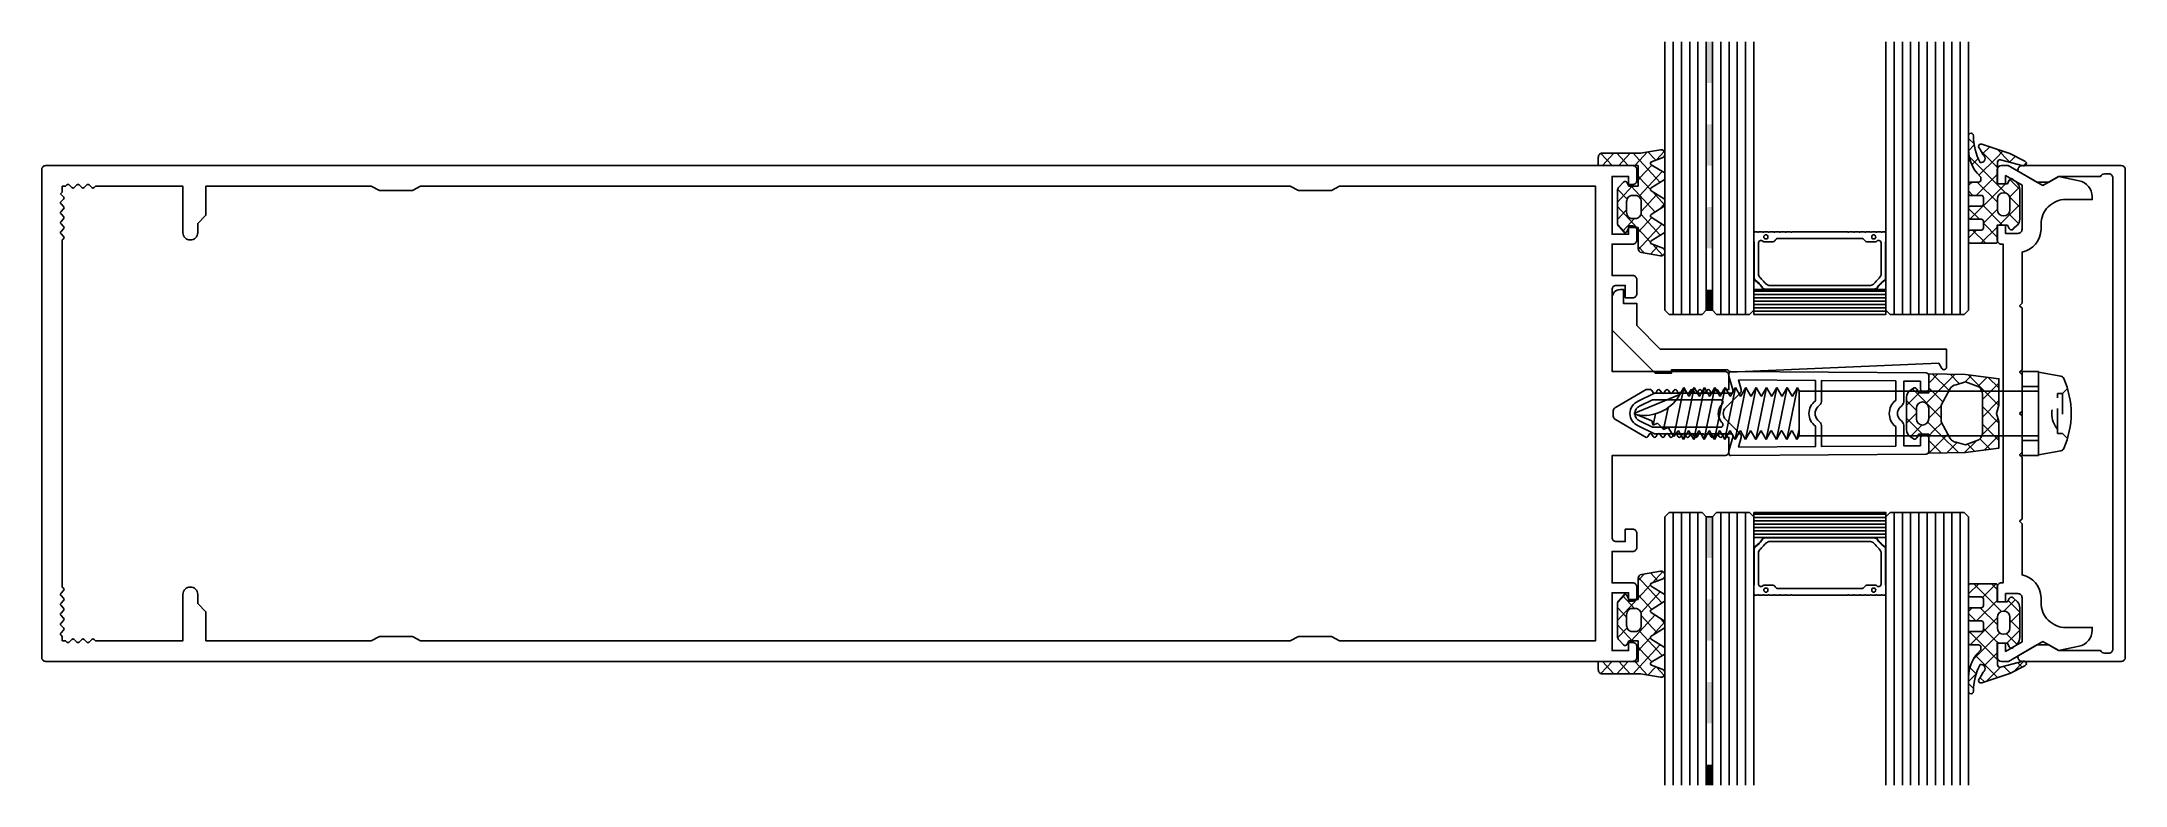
# Model space of a CAD drawing. Header units: millimetres. Extents: x -204 to 48, y -45 to 45.
import ezdxf

# ---------------------------------------------------------------- set-up
doc = ezdxf.new("R2010")
doc.units = ezdxf.units.MM
doc.linetypes.add('OGLT2', pattern=[5, 2.5, -2.5])

# ---------------------------------------------------------------- blocks, each defined once
blk = doc.blocks.new('RYN-0341628', base_point=(591.768795, 190.786958))
at = {"color": 40, "linetype": 'Continuous'}
for points in [[(795.618784, 190.786958), (603.418807, 190.786958, -0.414214), (602.918795, 191.286969), (602.918795, 192.586958, -0.414214), (603.418795, 193.086958), (603.918795, 193.086958), (603.918795, 192.086958), (605.918795, 192.086958), (605.918795, 199.086958), (603.918795, 199.086958), (603.918795, 198.086958), (603.418795, 198.086958, -0.414214), (602.918795, 198.586958), (602.918795, 199.786958, -0.414214), (603.418795, 200.286958), (605.918795, 200.286958), (605.918795, 204.086958), (603.418795, 204.086958, -0.414214), (602.918795, 204.586958), (602.918795, 206.286958, -0.414214), (603.418795, 206.786958), (604.318795, 206.786958), (604.318795, 205.286958), (605.418795, 205.286958, 0.414214), (605.918795, 205.786958), (605.918795, 215.686958), (592.268795, 215.686958, -0.414214), (591.768795, 216.186958), (591.768795, 217.886958), (591.883795, 217.886958), (592.094795, 218.252958, -0.576369), (592.441795, 218.252958), (592.594176, 217.988034, 0.5805), (592.942414, 217.988034), (593.094795, 218.252958, -0.576369), (593.441795, 218.252958), (593.594176, 217.988034, 0.5805), (593.942414, 217.988034), (594.094795, 218.252958, -0.576369), (594.441795, 218.252958), (594.594176, 217.988034, 0.5805), (594.942414, 217.988034), (595.094795, 218.252958, -0.576369), (595.441795, 218.252958), (595.594176, 217.988034, 0.5805), (595.942414, 217.988034), (596.094795, 218.252958, -0.576369), (596.441795, 218.252958), (596.594176, 217.988034, 0.5805), (596.942414, 217.988034), (597.094795, 218.252958, -0.576369), (597.441795, 218.252958), (597.594176, 217.988034, 0.5805), (597.942414, 217.988034), (598.094795, 218.252958, -0.576369), (598.441795, 218.252958), (598.594176, 217.988034, 0.5805), (598.942414, 217.988034), (599.094795, 218.252958, -0.576369), (599.441795, 218.252958), (599.594176, 217.988034, 0.5805), (599.942414, 217.988034), (600.094795, 218.252958, -0.576369), (600.441795, 218.252958), (600.594176, 217.988034, 0.5805), (600.942414, 217.988034), (601.094795, 218.252958, -0.576369), (601.441795, 218.252958), (601.594176, 217.988034, 0.293765), (601.786515, 217.887787), (605.518795, 220.04262, 0.267949), (605.768795, 220.475633), (605.768795, 221.098283, 0.267949), (605.518795, 221.531295), (601.782186, 223.688628), (601.267682, 223.688628, 0.269159), (601.094393, 223.588259), (600.941338, 223.322163, -0.576512), (600.594795, 223.321958), (600.440795, 223.587958, 0.580363), (600.094393, 223.588259), (599.941338, 223.322163, -0.575075), (599.59523, 223.321211), (599.439795, 223.587958, 0.580363), (599.093393, 223.588259), (598.940338, 223.322163, -0.576512), (598.593795, 223.321958), (598.440795, 223.586958, 0.580363), (598.094393, 223.587259), (597.941338, 223.321163, -0.576512), (597.594795, 223.320958), (597.440795, 223.586958, 0.580363), (597.094393, 223.587259), (596.941338, 223.321163, -0.576512), (596.594795, 223.320958), (596.440795, 223.586958, 0.580363), (596.094393, 223.587259), (595.941338, 223.321163, -0.576512), (595.594795, 223.320958), (595.440795, 223.586958, 0.580363), (595.094393, 223.587259), (594.941338, 223.321163, -0.576512), (594.594795, 223.320958), (594.440795, 223.586958, 0.580363), (594.094393, 223.587259), (593.941338, 223.321163, -0.576512), (593.594795, 223.320958), (593.440795, 223.586958, 0.580363), (593.094393, 223.587259), (592.941338, 223.321163, -0.576512), (592.594795, 223.320958), (592.382795, 223.686958), (591.768795, 223.686958), (591.768795, 225.386958, -0.414214), (592.268795, 225.886958), (605.918795, 225.886958), (605.918795, 235.786958, 0.414214), (605.418795, 236.286958), (604.318795, 236.286958), (604.318795, 234.786958), (603.418795, 234.786958, -0.414214), (602.918795, 235.286958), (602.918795, 236.986958, -0.414214), (603.418795, 237.486958), (605.918795, 237.486958), (605.918795, 241.286958), (603.418795, 241.286958, -0.414214), (602.918795, 241.786958), (602.918795, 242.986958, -0.414214), (603.418795, 243.486958), (603.918795, 243.486958), (603.918795, 242.486958), (605.918795, 242.486958), (605.918795, 249.486958), (603.918795, 249.486958), (603.918795, 248.486958), (603.418795, 248.486958, -0.414214), (602.918795, 248.986958), (602.918795, 250.286946, -0.414214), (603.418807, 250.786958), (795.618784, 250.786958, -0.414214), (796.118795, 250.286946), (796.118795, 191.286969, -0.414214), (795.618784, 190.786958)], [(792.918795, 193.0698, 0.198912), (793.060217, 193.128379), (793.218795, 193.286958), (793.618795, 193.286958), (793.618795, 193.786958), (793.777374, 193.945536, 0.414214), (793.777374, 194.228379), (793.460217, 194.545536, -0.414214), (793.460217, 194.828379), (793.777374, 195.145536, 0.414214), (793.777374, 195.428379), (793.460217, 195.745536, -0.414214), (793.460217, 196.028379), (793.777374, 196.345536, 0.414214), (793.777374, 196.628379), (793.460217, 196.945536, -0.414214), (793.460217, 197.228379), (793.777374, 197.545536, 0.414214), (793.777374, 197.828379), (793.460217, 198.145536, -0.414214), (793.460217, 198.428379), (793.777374, 198.745536, 0.414214), (793.777374, 199.028379), (793.460217, 199.345536, -0.414214), (793.460217, 199.628379), (793.618795, 199.786958), (793.618795, 241.786958), (793.460217, 241.945536, -0.414214), (793.460217, 242.228379), (793.777374, 242.545536, 0.414214), (793.777374, 242.828379), (793.460217, 243.145536, -0.414214), (793.460217, 243.428379), (793.777374, 243.745536, 0.414214), (793.777374, 244.028379), (793.460217, 244.345536, -0.414214), (793.460217, 244.628379), (793.777374, 244.945536, 0.414214), (793.777374, 245.228379), (793.460217, 245.545536, -0.414214), (793.460217, 245.828379), (793.777374, 246.145536, 0.414214), (793.777374, 246.428379), (793.460217, 246.745536, -0.414214), (793.460217, 247.028379), (793.818795, 247.386958), (793.618795, 247.586958), (793.618795, 248.286958), (793.218795, 248.286958), (793.060217, 248.445536, 0.414214), (792.777374, 248.445536), (792.460217, 248.128379, -0.414214), (792.177374, 248.128379), (791.860217, 248.445536, 0.414214), (791.577374, 248.445536), (791.260217, 248.128379, -0.414214), (790.977374, 248.128379), (790.660217, 248.445536, 0.414214), (790.377374, 248.445536), (790.060217, 248.128379, -0.414214), (789.777374, 248.128379), (789.618795, 248.286958), (779.018795, 248.286958), (779.018795, 242.686958, -0.999444), (777.218795, 242.685958), (777.218795, 243.785496), (776.218795, 244.785496), (776.218795, 248.286958), (756.218795, 248.286958), (755.218795, 247.786958), (751.218795, 247.786958), (750.218795, 248.286958), (644.918795, 248.286958), (643.918795, 247.786958), (639.918795, 247.786958), (638.918795, 248.286958), (607.918795, 248.286958), (607.918795, 193.286958), (638.918795, 193.286958), (639.918795, 193.786958), (643.918795, 193.786958), (644.918795, 193.286958), (750.218795, 193.286958), (751.218795, 193.786958), (755.218795, 193.786958), (756.218795, 193.286958), (776.218795, 193.286958), (776.218795, 196.788419), (777.218795, 197.788419), (777.218795, 198.887958, -0.999444), (779.018795, 198.886957), (779.018795, 193.286958), (789.618795, 193.286958), (789.777374, 193.445536, -0.414214), (790.060217, 193.445536), (790.377374, 193.128379, 0.414214), (790.660217, 193.128379), (790.977374, 193.445536, -0.414214), (791.260217, 193.445536), (791.577374, 193.128379, 0.414214), (791.860217, 193.128379), (792.177374, 193.445536, -0.414214), (792.460217, 193.445536), (792.777374, 193.128379, 0.198912), (792.918795, 193.0698)]]:
    blk.add_lwpolyline(points, format="xyb", close=True, dxfattribs=at)
blk = doc.blocks.new('*U11')
at = {"color": 1, "linetype": 'Continuous'}
for p, q in [((-39.415199, 4.376684), (-40.7, 3.091883)), ((-40.7, 3.685281), (-38.7, 1.685281)), ((-36.986974, 4.683588), (-40.689907, 0.980655)), ((-39.286365, 4.392967), (-38.161568, 3.26817)), ((-37.403075, 4.630997), (-36.571776, 3.799699)), ((-34.792731, 4.756511), (-35.942349, 3.606893)), ((-35.397131, 4.746373), (-32.811871, 2.161114)), ((-32.635222, 4.7927), (-34.656829, 2.771093)), ((-32.579115, 2.727487), (-33.912768, 1.393834)), ((-30.215066, 2.970215), (-33.7, -0.514719)), ((-33.310805, 4.781368), (-32.2, 3.670563)), ((-32.2, 3.106602), (-32.579115, 2.727487)), ((-40.7, 1.563961), (-38.7, -0.436039)), ((-38.7, 0.849242), (-40.7, -1.150758)), ((-33.7, 0.927922), (-33.429731, 0.657653)), ((-33.429731, 0.657653), (-32.2, -0.572078)), ((-32.811871, 2.161114), (-31.900431, 1.249674)), ((-31.029437, 2.5), (-29.5, 0.970563)), ((-29.5, 1.563961), (-30.7, 0.363961)), ((-30.7, 0.049242), (-29.5, -1.150758)), ((-38.7, -1.272078), (-40.7, -3.272078)), ((-40.601151, -0.656208), (-38.672661, -2.584698)), ((-34.511896, -2.502823), (-34.178533, -2.836186)), ((-33.767835, -1.125563), (-32.788742, -2.104656)), ((-32.095625, -1.031664), (-33.590775, -2.526814)), ((-32.788742, -2.104656), (-32.2, -2.693398)), ((-29.5, -0.557359), (-31.442641, -2.5)), ((-31.375763, -1.396315), (-29.96611, -2.805968)), ((-40.7, -2.67868), (-38.968471, -4.410209)), ((-38.386346, -3.079745), (-39.630919, -4.324317)), ((-37.927927, -3.329433), (-36.545243, -4.712116)), ((-36.885353, -3.700071), (-37.753075, -4.567794)), ((-33.590775, -2.526814), (-35.791325, -4.727364)), ((-35.629727, -3.506312), (-34.380133, -4.755906)), ((-34.178533, -2.836186), (-32.215022, -4.799696)), ((-32.2, -3.257359), (-33.712059, -4.769418))]:
    blk.add_line(p, q, dxfattribs=at)
blk = doc.blocks.new('RYN-0809523', base_point=(-40.7, -4.8))
at = {"color": 1, "linetype": 'Continuous'}
for points in [[(-32.2, 4.8), (-32.2, 2.5), (-31, 2.5), (-30.764, 2.942, -0.443221), (-30.336, 3.05), (-29.951, 2.796, -0.252636), (-29.5, 1.961), (-29.5, -1.961, -0.252754), (-29.951, -2.796), (-30.336, -3.05, -0.443221), (-30.764, -2.942), (-31, -2.5), (-32.2, -2.5), (-32.2, -4.8), (-36.657483, -4.709846), (-40.7, -4.185703), (-40.7, -0.985703), (-40.4, 0.014297), (-40.7, 1.014297), (-40.7, 4.214297), (-36.657483, 4.725233), (-32.2, 4.8)], [(-33.7, -1), (-33.7, 1), (-34.757372, 2.957199, 0.240469), (-35.506046, 3.473246), (-36.657483, 3.825952), (-37.959447, 3.346822, 0.339273), (-38.7, 2.381064), (-38.7, -2.35247, 0.339273), (-37.959447, -3.318227), (-36.657483, -3.78108), (-35.506046, -3.473246, 0.118545), (-35.069662, -3.305239, 0.118545), (-34.757372, -2.9572), (-33.7, -1)], [(-31.45, -1.399998, 0.414213), (-30.7, -0.65), (-30.7, 0.65, 0.999997), (-32.2, 0.65), (-32.2, -0.65, 0.414213), (-31.45, -1.399998)]]:
    blk.add_lwpolyline(points, format="xyb", close=True, dxfattribs=at)
at = {"color": 1}
blk.add_blockref('*U11', (0, 0), dxfattribs=at)
blk = doc.blocks.new('RYN-1340073', base_point=(46.4, -17))
at = {"color": 4, "linetype": 'Continuous'}
for points in [[(70.350784, -6.807077), (46.696, -6.999503, 0.410143), (46.4, -7.299503), (46.4, -8.903503, 0.999985), (47.4, -8.903503), (47.4, -7.994031), (49.4, -7.97783), (49.4, -10.289503, 0.198957), (49.693, -10.996503), (49.893, -11.196503, -0.414209), (49.893, -12.610493), (49.693, -12.810493, 0.198862), (49.4, -13.517493), (49.4, -15.829166), (47.4, -15.812965), (47.4, -14.903493, 0.999985), (46.4, -14.903493), (46.4, -16.507493, 0.410176), (46.696, -16.807503), (70.350783, -16.999988, 0.417085), (70.603232, -16.75), (70.603232, -16.436295), (70.101, -14.654503, -0.199329), (70.18852, -14.44173, -0.199329), (70.401, -14.353503), (73.5001, -14.353503, 0.999985), (73.7001, -14.353503), (76.5001, -14.353503, 0.999985), (76.7001, -14.353503), (79.6001, -14.353503), (81.5848, -13.392503, 0.68203), (81.5848, -10.414503), (79.6001, -9.453503), (76.7001, -9.453503, 0.999985), (76.5001, -9.453503), (73.7001, -9.453503, 0.999985), (73.5001, -9.453503), (70.4, -9.453503, -0.414203), (70.1, -9.153503), (70.603232, -7.392459), (70.603232, -7.057065, 0.417084), (70.350784, -6.807077)], [(51.185922, -11.903498, 0.233743), (50.400005, -10.314193), (50.400005, -7.969725), (59.375005, -7.897023), (59.375005, -10.289498, 0.198957), (59.631369, -10.908086), (59.831393, -11.10811, -0.414213), (59.831393, -12.698886), (59.631393, -12.898886, 0.198862), (59.375005, -13.517533), (59.375005, -15.908961), (50.400005, -15.837271), (50.400005, -13.492803, 0.233743), (51.185922, -11.903498)], [(69.442337, -7.815472), (69.100014, -9.013423), (69.100014, -9.095391, 0.198912), (69.24646, -9.448945), (70.994014, -11.196498, -0.414479), (70.994014, -12.610498), (69.24646, -14.358051, 0.198912), (69.100014, -14.711605), (69.100014, -14.81457), (69.436323, -15.991476), (60.125014, -15.916049), (60.125014, -13.429739, 0.514937), (60.125014, -10.377257), (60.125014, -7.890947), (69.442337, -7.815472)], [(71.885501, -11.908324, 0.098522), (71.765058, -11.293961, 0.098522), (71.418614, -10.772498, -0.668374), (71.624314, -10.253498), (79.875814, -10.253498), (81.365514, -10.972498, -0.681773), (81.365514, -12.834498), (79.875614, -13.553498), (71.624314, -13.553498, -0.668374), (71.412214, -13.041498, 0.198976), (71.885501, -11.908324)]]:
    blk.add_lwpolyline(points, format="xyb", close=True, dxfattribs=at)
blk = doc.blocks.new('*U2')
at = {"color": 1, "linetype": 'Continuous'}
for p, q in [((2.860943, -46.030368), (-0.494054, -49.385366)), ((0.739623, -46.030368), (0, -46.769991)), ((1.798523, -47.681484), (0.153225, -46.036186)), ((3.5, -47.261641), (2.268728, -46.030368)), ((3.450162, -47.562469), (3.432101, -47.580531)), ((-1.294244, -48.064235), (-2.7, -49.469991)), ((-1.5, -50.746922), (-2.7, -49.546922)), ((-1.5, -50.391311), (-2.7, -51.591311)), ((-0.784467, -49.341135), (-2.15513, -47.970472)), ((2.526087, -50.530368), (0, -48.004282)), ((3.304711, -53.430313), (0, -50.125602)), ((2.082263, -48.930368), (0.007897, -51.004735)), ((3.5, -49.633952), (2.603584, -50.530368)), ((3.5, -49.382961), (3.047407, -48.930368)), ((-1.1279, -53.240342), (-2.7, -51.668243)), ((-1.060444, -52.073076), (-2.326355, -53.338987)), ((0.046385, -52.293307), (-0.275644, -51.971278)), ((0.007897, -51.004735), (0, -51.012632)), ((2.911892, -55.158814), (0.046385, -52.293307)), ((1.7, -51.433952), (0.069421, -53.064531)), ((3.398797, -51.856476), (0.130944, -55.124328)), ((-1.962311, -56.648573), (-3.212878, -55.398005)), ((0.069421, -53.064531), (-0.10639, -53.240342)), ((0.111697, -54.47994), (0, -54.368243)), ((0.130944, -55.124328), (0, -55.255272)), ((1.613638, -55.981881), (0.111697, -54.47994)), ((2.638145, -54.738448), (0.192468, -57.184125)), ((-2.453486, -55.587438), (-2.998751, -56.132703)), ((-0.780975, -56.036247), (-1.582396, -56.837668)), ((0.177009, -56.666572), (-0.337174, -56.152389)), ((0.192468, -57.184125), (-0.008299, -57.384892)), ((1.359493, -57.849056), (0.177009, -56.666572)), ((2.088199, -57.409714), (1.575541, -57.922372)), ((3.339128, -56.158785), (2.575625, -56.922288)), ((3.504625, -57.872868), (2.585642, -56.953884)), ((3.5, -58.119233), (2.894502, -58.724732))]:
    blk.add_line(p, q, dxfattribs=at)
blk = doc.blocks.new('*U3')
at = {"color": 1, "linetype": 'Continuous'}
for p, q in [((2.835694, 7.212021), (3.5, 7.876328)), ((-2.158457, 5.696244), (-1.46122, 4.999007)), ((-1.512366, 4.985282), (0.053523, 6.551171)), ((-0.65248, 6.311587), (0.167445, 5.491661)), ((0.072949, 2.327957), (3.434073, 5.689081)), ((0.138261, 4.514589), (1.996451, 6.372779)), ((0.167445, 5.491661), (2.244253, 3.414854)), ((0.93136, 6.849067), (1.79928, 5.981147)), ((2.340476, 5.439951), (3.104164, 4.676263)), ((2.81688, 7.084867), (3.519349, 6.382398)), ((-3.492634, 4.9091), (-3.133928, 4.550394)), ((-2.7, 1.676328), (-1.483795, 2.892533)), ((0, 4.376328), (0.138261, 4.514589)), ((0, 3.537786), (0.105921, 3.431865)), ((0.007637, 0.141324), (2.441981, 2.575668)), ((0.105921, 3.431865), (2.562118, 0.975668)), ((3.083439, 2.575668), (3.5, 2.159107)), ((-2.7, -0.444992), (-1.449933, 0.805075)), ((-2.664601, 1.959747), (-1.465464, 0.76061)), ((-1.019433, 1.235575), (0.072949, 2.327957)), ((-0.969176, 2.385642), (0.044398, 1.372068)), ((0, 0.133687), (0.007637, 0.141324)), ((0.044398, 1.372068), (3.33729, -1.920824)), ((2.963301, 0.975668), (3.5, 1.512367)), ((-2.7, -0.126175), (-0.211817, -2.614358)), ((-2.61157, -2.335925), (-1.735088, -3.212407)), ((-2.563286, -2.429598), (-1.349161, -1.215474)), ((-0.626725, -2.614358), (1.755829, -0.231804)), ((0, -0.704854), (1.7, -2.404854)), ((0, -4.108953), (1.7, -2.408953)), ((2.184621, -1.924332), (3.5, -0.608953)), ((0, -2.826175), (1.998157, -4.824332)), ((1.405942, -4.824332), (3.005942, -3.224332)), ((2.519478, -3.224332), (3.5, -4.204854))]:
    blk.add_line(p, q, dxfattribs=at)
blk = doc.blocks.new('RYN-0809740X2-60', base_point=(-3.5, -59.353524))
at = {"color": 1, "linetype": 'Continuous'}
for points in [[(-3.322204, 5.11701), (-1.5, 6.023979), (1.901164, 7.178173, -0.889034), (2.123628, 6.625385), (1.749566, 5.882402, 0.865663), (2.111368, 4.961221, 0.123759), (2.900002, 8.198824, -1.001453), (3.5, 8.197953), (3.5, 7.065375, -0.232448), (2.096994, 3.268387, 0.20986), (2.000025, 3.047528), (2.000025, 2.875668, 0.41421), (2.30002, 2.575668), (3.3, 2.575668, -0.414205), (3.5, 2.375667), (3.5, 1.175668, -0.414203), (3.3, 0.975668), (1.95, 0.975668), (1.917811, 0.973587, 0.376883), (1.7, 0.725668), (1.7, -0.074332, 0.414214), (1.95, -0.324332), (3.3, -0.324332, -0.414203), (3.5, -0.524332), (3.5, -1.724332, -0.414203), (3.3, -1.924332), (1.95, -1.924332, 0.414214), (1.7, -2.174332), (1.7, -2.974332, 0.414214), (1.95, -3.224332), (3.3, -3.224332, -0.414204), (3.5, -3.424333), (3.5, -4.624332, -0.414204), (3.3, -4.824332), (0.25, -4.824332, -0.4482), (0, -4.624332), (0, -2.614358), (-1.2, -2.614358), (-1.436, -3.055358, -0.50272), (-1.912, -3.127358), (-2.408, -2.631358, -0.198393), (-2.7, -1.924358), (-2.7, 1.695642, -0.198484), (-2.408, 2.402642), (-1.913, 2.897642, -0.50254), (-1.436, 2.826642), (-1.197, 2.385642), (0, 2.385642), (0, 5, 0.492967), (-0.377479, 5.289823), (-3.122247, 4.553279, -0.924252), (-3.322204, 5.11701)], [(0, -0.764358), (0, 0.535642, 1), (-1.5, 0.535642), (-1.5, -0.764358, 1), (0, -0.764358)], [(-3.322204, -55.97171), (-1.5, -56.878679), (1.901164, -58.032873, 0.889034), (2.123628, -57.480085), (1.749566, -56.737102, -0.865663), (2.111368, -55.815921, -0.123759), (2.900002, -59.053524, 1.001453), (3.5, -59.052653), (3.5, -57.920075, 0.232448), (2.096994, -54.123087, -0.20986), (2.000025, -53.902228), (2.000025, -53.730368, -0.41421), (2.30002, -53.430368), (3.3, -53.430368, 0.414205), (3.5, -53.230367), (3.5, -52.030368, 0.414203), (3.3, -51.830368), (1.95, -51.830368), (1.917811, -51.828287, -0.376883), (1.7, -51.580368), (1.7, -50.780368, -0.414214), (1.95, -50.530368), (3.3, -50.530368, 0.414203), (3.5, -50.330369), (3.5, -49.130368, 0.414203), (3.3, -48.930368), (1.95, -48.930368, -0.414214), (1.7, -48.680368), (1.7, -47.880368, -0.414214), (1.95, -47.630368), (3.3, -47.630368, 0.414204), (3.5, -47.430368), (3.5, -46.230368, 0.414204), (3.3, -46.030368), (0.25, -46.030368, 0.4482), (0, -46.230368), (0, -48.240342), (-1.2, -48.240342), (-1.436, -47.799342, 0.50272), (-1.912, -47.727342), (-2.408, -48.223342, 0.198393), (-2.7, -48.930342), (-2.7, -52.550342, 0.198484), (-2.408, -53.257342), (-1.913, -53.752342, 0.50254), (-1.436, -53.681342), (-1.197, -53.240342), (0, -53.240342), (0, -55.8547, -0.492967), (-0.377479, -56.144523), (-3.122247, -55.407979, 0.924252), (-3.322204, -55.97171)], [(0, -50.090342), (0, -51.390342, -1), (-1.5, -51.390342), (-1.5, -50.090342, -1), (0, -50.090342)]]:
    blk.add_lwpolyline(points, format="xyb", close=True, dxfattribs=at)
at = {"color": 1}
for name in ['*U3', '*U2']:
    blk.add_blockref(name, (0, 0), dxfattribs=at)
blk = doc.blocks.new('RYN-0340630', base_point=(-8.502012, -30))
at = {"color": 40, "linetype": 'Continuous'}
blk.add_lwpolyline([(-0.00036, 5.3), (-0.00036, 12.75), (0.29964, 13.05), (-0.00036, 13.35), (-0.00036, 19.543603, -0.361774), (-2.298146, 22.3), (-2.298146, 22.9, 0.414214), (-5.298146, 25.9), (-8.502012, 25.9), (-8.502012, 26.219346, -0.354825), (-6.912925, 28.176678), (-4.407447, 28.702666), (-2.498146, 27.6), (1.663514, 30), (2.501854, 30, -0.414208), (3.001854, 29.5), (3.001854, 27.8), (2.001854, 27.8), (2.001854, 28.8), (0.001854, 27.6453), (0.001854, 22.3, 0.414214), (0.501854, 21.8), (2.001854, 21.8), (2.001854, 22.8), (3.001854, 22.8), (3.001854, 21, -0.414214), (2.501854, 20.5), (2.301854, 20.5), (2.301854, -20.5), (2.501854, -20.5, -0.414214), (3.001854, -21), (3.001854, -22.8), (2.001854, -22.8), (2.001854, -21.8), (0.501854, -21.8, 0.414214), (0.001854, -22.3), (0.001854, -27.645), (2.001854, -28.8), (2.001854, -27.8), (3.001854, -27.8), (3.001854, -29.5, -0.414208), (2.501854, -30), (1.658776, -30), (-2.498146, -27.6), (-4.407837, -28.702561), (-6.912846, -28.176776, -0.354836), (-8.502012, -26.219427), (-8.502012, -25.8995), (-5.298146, -25.8995, 0.414214), (-2.298146, -22.8995), (-2.298146, -22.3, -0.361623), (-0.00036, -19.543603), (-0.00036, -13.35), (0.29964, -13.05), (-0.00036, -12.75), (-0.00036, -5.3), (0.29964, -5), (-0.00036, -4.7), (-0.00036, -0.3), (0.29964, 0), (-0.00036, 0.3), (-0.00036, 4.7), (0.29964, 5), (-0.00036, 5.3)], format="xyb", close=True, dxfattribs=at)
blk = doc.blocks.new('RYN-0535470', base_point=(24.99, -0.1))
at = {"color": 7, "linetype": 'OGLT2'}
for p, q in [((25.429683, 7.908784), (26.026041, 7.312427)), ((26.026041, 7.312427), (26.64, 7.312427)), ((26.026041, 7.312427), (26.026041, 2.486435)), ((26.64, 6.812427), (26.64, 7.312427)), ((26.64, 2.986435), (26.64, 6.812427)), ((26.64, 2.986435), (26.64, 2.486435)), ((25.429683, 1.890078), (26.026041, 2.486435)), ((26.026041, 2.486435), (26.64, 2.486435))]:
    blk.add_line(p, q, dxfattribs=at)
at = {"color": 7, "linetype": 'Continuous'}
for p, q in [((28.937406, 9.898929), (26.250167, 9.423333)), ((28.937406, -0.1), (28.937406, 9.898929)), ((28.937406, 7.596323), (57.937218, 7.596323)), ((58.144506, 8.046323), (57.937218, 7.596323)), ((57.937218, 7.596323), (57.937218, 2.196323)), ((58.744556, 6.996323), (58.144506, 8.046323)), ((58.144506, 8.046323), (59.444339, 1.746323)), ((59.394506, 8.046323), (58.794556, 6.996323)), ((59.994556, 6.996323), (59.394506, 8.046323)), ((59.394506, 8.046323), (60.694339, 1.746323)), ((60.644506, 8.046323), (60.044556, 6.996323)), ((61.244556, 6.996323), (60.644506, 8.046323)), ((60.644506, 8.046323), (61.944339, 1.746323)), ((61.894506, 8.046323), (61.294556, 6.996323)), ((62.494556, 6.996323), (61.894506, 8.046323)), ((61.894506, 8.046323), (63.194339, 1.746323)), ((63.144506, 8.046323), (62.544556, 6.996323)), ((63.744556, 6.996323), (63.144506, 8.046323)), ((63.144506, 8.046323), (64.444339, 1.746323)), ((64.394506, 8.046323), (63.794556, 6.996323)), ((64.994556, 6.996323), (64.394506, 8.046323)), ((64.394506, 8.046323), (65.694339, 1.746323)), ((65.644506, 8.046323), (65.044556, 6.996323)), ((66.244556, 6.996323), (65.644506, 8.046323)), ((65.644506, 8.046323), (66.944339, 1.746323)), ((66.894506, 8.046323), (66.294556, 6.996323)), ((67.494556, 6.996323), (66.894506, 8.046323)), ((66.894506, 8.046323), (68.194339, 1.746323)), ((68.144506, 8.046323), (67.544556, 6.996323)), ((68.744556, 6.996323), (68.144506, 8.046323)), ((68.144506, 8.046323), (69.419772, 1.789318)), ((69.394506, 8.046323), (68.794556, 6.996323)), ((69.994556, 6.996323), (69.394506, 8.046323)), ((69.394506, 8.046323), (70.694339, 1.746323)), ((70.644506, 8.046323), (70.044556, 6.996323)), ((71.244556, 6.996323), (70.644506, 8.046323)), ((70.644506, 8.046323), (71.944339, 1.746323)), ((71.894506, 8.046323), (71.294556, 6.996323)), ((72.494556, 6.996323), (71.894506, 8.046323)), ((71.894506, 8.046323), (73.094525, 2.110323)), ((58.794556, 6.996323), (58.744556, 6.996323)), ((60.044556, 6.996323), (59.994556, 6.996323)), ((61.294556, 6.996323), (61.244556, 6.996323)), ((62.544556, 6.996323), (62.494556, 6.996323)), ((63.794556, 6.996323), (63.744556, 6.996323)), ((65.044556, 6.996323), (64.994556, 6.996323)), ((66.294556, 6.996323), (66.244556, 6.996323)), ((67.544556, 6.996323), (67.494556, 6.996323)), ((68.794556, 6.996323), (68.744556, 6.996323)), ((70.044556, 6.996323), (69.994556, 6.996323)), ((71.294556, 6.996323), (71.244556, 6.996323)), ((77.937299, 4.896356), (72.378887, 7.198726)), ((73.812142, 5.596464), (74.344525, 2.962984)), ((75.024572, 6.127189), (75.030328, 6.100463)), ((57.937218, 2.992533), (58.194339, 1.746323)), ((58.794389, 2.796323), (58.194339, 1.746323)), ((58.844389, 2.796323), (58.794389, 2.796323)), ((59.444339, 1.746323), (58.844389, 2.796323)), ((60.044389, 2.796323), (59.444339, 1.746323)), ((60.094389, 2.796323), (60.044389, 2.796323)), ((60.694339, 1.746323), (60.094389, 2.796323)), ((61.294389, 2.796323), (60.694339, 1.746323)), ((61.344389, 2.796323), (61.294389, 2.796323)), ((61.944339, 1.746323), (61.344389, 2.796323)), ((62.544389, 2.796323), (61.944339, 1.746323)), ((62.594389, 2.796323), (62.544389, 2.796323)), ((63.194339, 1.746323), (62.594389, 2.796323)), ((63.794389, 2.796323), (63.194339, 1.746323)), ((63.844389, 2.796323), (63.794389, 2.796323)), ((64.444339, 1.746323), (63.844389, 2.796323)), ((65.044389, 2.796323), (64.444339, 1.746323)), ((65.094389, 2.796323), (65.044389, 2.796323)), ((65.694339, 1.746323), (65.094389, 2.796323)), ((66.294389, 2.796323), (65.694339, 1.746323)), ((66.344389, 2.796323), (66.294389, 2.796323)), ((66.944339, 1.746323), (66.344389, 2.796323)), ((67.544389, 2.796323), (66.944339, 1.746323)), ((67.594389, 2.796323), (67.544389, 2.796323)), ((68.194339, 1.746323), (67.594389, 2.796323)), ((68.794389, 2.796323), (68.194339, 1.746323)), ((68.844389, 2.796323), (68.794389, 2.796323)), ((69.444339, 1.746323), (68.844389, 2.796323)), ((70.044389, 2.796323), (69.444339, 1.746323)), ((70.094389, 2.796323), (70.044389, 2.796323)), ((70.694339, 1.746323), (70.094389, 2.796323)), ((71.294389, 2.796323), (70.694339, 1.746323)), ((71.344389, 2.796323), (71.294389, 2.796323)), ((71.944339, 1.746323), (71.344389, 2.796323)), ((72.544389, 2.796323), (71.944339, 1.746323)), ((72.594389, 2.796323), (72.544389, 2.796323)), ((73.094525, 2.110323), (72.594389, 2.796323)), ((73.808597, 3.186192), (73.094525, 2.110323)), ((73.854791, 3.205326), (73.808597, 3.186192)), ((74.344525, 2.962984), (73.854791, 3.205326)), ((75.058597, 3.703959), (74.344525, 2.962984)), ((75.104791, 3.723093), (75.058597, 3.703959)), ((75.594525, 3.480751), (75.104791, 3.723093)), ((75.314785, 4.864508), (75.594525, 3.480751)), ((75.769512, 3.99843), (75.594525, 3.480751)), ((77.937218, 4.896323), (75.769512, 3.99843)), ((28.937406, -0.1), (26.250299, 0.375573)), ((28.937406, 2.196323), (57.937218, 2.196323)), ((58.194339, 1.746323), (57.937218, 2.196323))]:
    blk.add_line(p, q, dxfattribs=at)
for centre, radius, start, end in [((35.507219, 4.899603), 10.517219, 156.269216, 203.732657), ((26.336991, 8.930929), 0.5, 100, 156.269216), ((76.716175, 9.649824), 4.986295, 212.151434, 279.522411), ((26.337123, 0.867977), 0.5, 203.732657, 260)]:
    blk.add_arc(centre, radius, start, end, dxfattribs=at)
at = {"color": 7, "linetype": 'OGLT2'}
blk.add_arc((24.324336, 4.899431), 3.003641, 320.439509, 39.560491, dxfattribs=at)
blk = doc.blocks.new('RYN-0738202', base_point=(-66.21, -23.78))
at = {"color": 7, "linetype": 'Continuous'}
for p, q in [((-66.21, -15.43), (-66.21, -21.93)), ((-64.21, -15.43), (-64.21, -21.93))]:
    blk.add_line(p, q, dxfattribs=at)
for points in [[(-66.21, -13.58), (-64.21, -13.58), (-64.21, -15.43), (-66.21, -15.43), (-66.21, -13.58)], [(-66.21, -23.78), (-64.21, -23.78), (-64.21, -21.93), (-66.21, -21.93), (-66.21, -23.78)]]:
    blk.add_lwpolyline(points, close=True, dxfattribs=at)
blk = doc.blocks.new('RYN-0340640-H', base_point=(-13.000001, 0.000001))
at = {"color": 40, "linetype": 'Continuous'}
blk.add_lwpolyline([(-2.281719, 2.000001), (-0.150001, 0.769253, -0.267949), (-0.000001, 0.509446), (-0.000001, 0.500001, -0.414214), (-0.500001, 0.000001), (-12.500001, 0.000001, -0.414214), (-13.000001, 0.500001), (-13.000001, 59.499871, -0.41406), (-12.500007, 59.999978), (-0.500001, 60.000001, -0.414214), (-0.000001, 59.500001), (-0.000001, 59.490556, -0.267949), (-0.150001, 59.230749), (-2.281723, 57.999998), (-3.718279, 57.999998), (-4.930719, 58.700001), (-10.000001, 58.700001, 0.298154), (-10.458212, 58.999895), (-11.000001, 58.999889, 0.414217), (-11.500001, 58.499883), (-11.500001, 1.500001, 0.414214), (-11.000001, 1.000001), (-10.458302, 1.000001, 0.298276), (-10.000001, 1.300101), (-4.930546, 1.300101), (-3.718283, 2.000001), (-2.281719, 2.000001)], format="xyb", close=True, dxfattribs=at)
blk = doc.blocks.new('RYN-0738213', base_point=(121.638, 310.716))
at = {"color": 40, "linetype": 'Continuous'}
blk.add_lwpolyline([(156.304, 313.616), (121.638, 313.616), (121.638, 311.416, 0.76745), (122.198, 311.266), (122.573, 311.916), (147.939, 310.816, -0.19891), (148.02687, 311.02813, -0.19891), (148.239, 311.116), (154.939, 311.116), (154.939, 310.716), (156.939, 310.716), (162.139, 315.916), (162.139, 319.816, 0.19891), (161.84611, 320.52311, 0.19891), (161.139, 320.816), (160.739, 320.816), (160.739, 319.116), (159.139, 319.116), (159.139, 316.452), (156.304, 313.616)], format="xyb", close=True, dxfattribs=at)
blk = doc.blocks.new('*U14')
at = {"color": 1, "linetype": 'Continuous'}
for p, q in [((-5.971895, 19.643782), (-6.265764, 19.349913)), ((-6.211495, 19.455457), (-5.199509, 18.443472)), ((-2.987658, 18.385379), (-5.660271, 15.712766)), ((-4.083973, 19.410384), (-5.08897, 18.405386)), ((-4.563665, 17.807627), (-2.979583, 16.223545)), ((-4.037812, 19.403095), (-2.987536, 18.352819)), ((-2.130224, 19.242813), (-2.987658, 18.385379)), ((-2.987536, 18.352819), (-2.377795, 17.743078)), ((-1.756234, 19.242837), (-0.256474, 17.743078)), ((-0.008764, 19.242952), (-1.508638, 17.743078)), ((0.364947, 19.242976), (1.864846, 17.743078)), ((2.082269, 19.212665), (0.612682, 17.743078)), ((-5.925239, 17.047881), (-2.97163, 14.094272)), ((-2.979764, 16.271952), (-4.390351, 14.861365)), ((-2.790661, 16.461055), (-2.979764, 16.271952)), ((-2.979583, 16.223545), (-2.790661, 16.034624)), ((-1.887318, 15.243078), (-2.97187, 14.158526)), ((-1.999115, 15.243078), (-0.090661, 13.334624)), ((-6.291437, 13.171439), (-5.595144, 12.475146)), ((-4.658047, 14.593669), (-6.289141, 12.962575)), ((-5.250258, 14.25158), (-3.190661, 12.191983)), ((-2.97187, 14.158526), (-4.999387, 12.131008)), ((-2.97163, 14.094272), (-2.879004, 14.001646)), ((-0.090661, 12.797094), (-2.644677, 10.243078)), ((-0.114895, 14.89418), (-1.342361, 13.666714)), ((-5.911142, 10.669823), (-2.809728, 7.568409)), ((-3.152422, 11.856653), (-5.682956, 9.326119)), ((-4.566531, 11.446533), (-2.790661, 9.670663)), ((-2.790661, 10.097094), (-4.392378, 8.495377)), ((-2.341756, 11.343078), (-0.805183, 9.806505)), ((-1.290661, 12.413303), (-0.090661, 11.213303)), ((-0.096432, 10.670002), (-1.121742, 9.644692)), ((-4.658776, 8.228979), (-6.019627, 6.868128)), ((-5.353578, 7.990939), (-4.389437, 7.026798)), ((-2.790661, 7.975773), (-3.618792, 7.147643))]:
    blk.add_line(p, q, dxfattribs=at)
blk = doc.blocks.new('RYN-0809815', base_point=(-2.790661, 17.743078))
at = {"color": 1, "linetype": 'Continuous'}
for points in [[(-2.790661, 17.743078), (2.410549, 17.743078), (2.410549, 18.743078, 0.414214), (1.910549, 19.243078), (-2.632691, 19.24278, -0.017928), (-2.990908, 19.255606, -0.017928), (-3.347285, 19.294063), (-5.731243, 19.670484, 0.935389), (-5.930362, 18.695283), (-4.534177, 18.214236, -0.666352), (-4.492283, 17.847458), (-6.18889, 16.900767, 0.271876), (-6.291437, 16.726117), (-6.291437, 16.192798, 0.26789), (-6.191475, 16.019615), (-4.490298, 15.036935, -0.577202), (-4.490298, 14.690569), (-6.191475, 13.707889, 0.26789), (-6.291437, 13.534706), (-6.291437, 12.992798, 0.26789), (-6.191475, 12.819615), (-4.490298, 11.836935, -0.577202), (-4.490298, 11.490569), (-6.191475, 10.507889, 0.26789), (-6.291437, 10.334706), (-6.291437, 9.793047, 0.26789), (-6.191475, 9.619864), (-4.492408, 8.638403, -0.666352), (-4.534302, 8.271624), (-5.930304, 7.793352, 0.933237), (-5.72001, 6.818151), (-3.219232, 7.210298, 0.372825), (-2.790661, 7.705169), (-2.790661, 10.243078), (-1.590661, 10.243078), (-1.355367, 9.801902, 0.508416), (-0.87533, 9.734194), (-0.231777, 10.397608, 0.194966), (-0.090661, 10.745748), (-0.090661, 14.740408, 0.194966), (-0.231777, 15.088548), (-0.87533, 15.751962, 0.508416), (-1.355367, 15.684254), (-1.590661, 15.243078), (-2.790661, 15.243078), (-2.790661, 17.743078)], [(-2.970992, 13.923408, -0.198913), (-2.440661, 14.143078), (-2.040661, 14.143078, -0.414214), (-1.290661, 13.393078), (-1.290661, 12.093078, -0.414214), (-2.040661, 11.343078), (-2.440661, 11.343078, -0.414214), (-3.190661, 12.093078), (-3.190661, 13.393078, -0.198913), (-2.970992, 13.923408)]]:
    blk.add_lwpolyline(points, format="xyb", close=True, dxfattribs=at)
at = {"color": 1}
blk.add_blockref('*U14', (0, 0), dxfattribs=at)
blk = doc.blocks.new('*U20')
at = {"color": 7, "linetype": 'Continuous'}
for p, q in [((11216.929823, 4435.909993), (11232.929823, 4435.909993)), ((11216.929823, 4435.509993), (11232.929823, 4435.509993)), ((11216.929823, 4435.109993), (11232.929823, 4435.109993)), ((11216.929823, 4434.709993), (11232.929823, 4434.709993)), ((11216.929823, 4434.309993), (11232.929823, 4434.309993)), ((11216.929823, 4433.909993), (11232.929823, 4433.909993)), ((11216.929823, 4433.509993), (11232.929823, 4433.509993)), ((11216.929823, 4433.109993), (11232.929823, 4433.109993))]:
    blk.add_line(p, q, dxfattribs=at)
blk = doc.blocks.new('*U21')
at = {"color": 7, "linetype": 'Continuous'}
for p, q in [((11216.929823, 4408.909993), (11232.929823, 4408.909993)), ((11216.929823, 4408.509993), (11232.929823, 4408.509993)), ((11216.929823, 4408.109993), (11232.929823, 4408.109993)), ((11216.929823, 4407.709993), (11232.929823, 4407.709993)), ((11216.929823, 4407.309993), (11232.929823, 4407.309993)), ((11216.929823, 4406.909993), (11232.929823, 4406.909993)), ((11216.929823, 4406.509993), (11232.929823, 4406.509993)), ((11216.929823, 4406.109993), (11232.929823, 4406.109993))]:
    blk.add_line(p, q, dxfattribs=at)

msp = doc.modelspace()

# ---------------------------------------------------------------- linework, layer by layer
at = {"color": 4, "linetype": 'Continuous'}
for p, q in [((-7.749996, 12.5), (-7.749996, 45)), ((-6.749996, 12), (-6.749996, 45)), ((-5.749996, 12), (-5.749996, 45)), ((-4.749996, 12), (-4.749996, 45)), ((-3.749996, 12), (-3.749996, 45)), ((-2.749996, 45), (-2.749996, 12.5)), ((-2.749996, 12.5), (-2.749996, 45)), ((-1.989996, 45), (-1.989996, 12.5)), ((-1.989996, 12.5), (-1.989996, 45)), ((-0.989996, 12), (-0.989996, 45)), ((0.010004, 12), (0.010004, 45)), ((1.010004, 12), (1.010004, 45)), ((2.010004, 12), (2.010004, 45)), ((3.010004, 12.5), (3.010004, 45)), ((19.010004, 12.5), (19.010004, 45)), ((20.010004, 12), (20.010004, 45)), ((21.010004, 12), (21.010004, 45)), ((22.010004, 12), (22.010004, 45)), ((23.010004, 12), (23.010004, 45)), ((24.010004, 12), (24.010004, 45)), ((25.010004, 12), (25.010004, 45)), ((26.010004, 12), (26.010004, 45)), ((27.010004, 12), (27.010004, 45)), ((28.010004, 12), (28.010004, 45)), ((29.010004, 12.5), (29.010004, 45)), ((-7.749996, 12.5), (-7.249996, 12)), ((-7.249996, 12), (-3.249996, 12)), ((-3.249996, 12), (-2.749996, 12.5)), ((-1.989996, 12.5), (-2.749996, 12.5)), ((-1.989996, 12.5), (-1.489996, 12)), ((-1.489996, 12), (2.510004, 12)), ((2.510004, 12), (3.010004, 12.5)), ((19.010004, 12.5), (19.510004, 12)), ((19.510004, 12), (28.510004, 12)), ((28.510004, 12), (29.010004, 12.5)), ((-7.749996, -12.5), (-7.249996, -12)), ((-7.749996, -12.5), (-7.749996, -45)), ((-7.249996, -12), (-3.249996, -12)), ((-6.749996, -12), (-6.749996, -45)), ((-5.749996, -12), (-5.749996, -45)), ((-4.749996, -12), (-4.749996, -45)), ((-3.749996, -12), (-3.749996, -45)), ((-3.249996, -12), (-2.749996, -12.5)), ((-2.749996, -12.5), (-1.989996, -12.5)), ((-2.749996, -45), (-2.749996, -12.5)), ((-2.749996, -12.5), (-2.749996, -45)), ((-1.989996, -12.5), (-1.489996, -12)), ((-1.989996, -45), (-1.989996, -12.5)), ((-1.989996, -12.5), (-1.989996, -45)), ((-1.489996, -12), (2.510004, -12)), ((-0.989996, -12), (-0.989996, -45)), ((0.010004, -12), (0.010004, -45)), ((1.010004, -12), (1.010004, -45)), ((2.010004, -12), (2.010004, -45)), ((2.510004, -12), (3.010004, -12.5)), ((3.010004, -12.5), (3.010004, -45)), ((19.010004, -12.5), (19.510004, -12)), ((19.010004, -12.5), (19.010004, -45)), ((19.510004, -12), (28.510004, -12)), ((20.010004, -12), (20.010004, -45)), ((21.010004, -12), (21.010004, -45)), ((22.010004, -12), (22.010004, -45)), ((23.010004, -12), (23.010004, -45)), ((24.010004, -12), (24.010004, -45)), ((25.010004, -12), (25.010004, -45)), ((26.010004, -12), (26.010004, -45)), ((27.010004, -12), (27.010004, -45)), ((28.010004, -12), (28.010004, -45)), ((28.510004, -12), (29.010004, -12.5)), ((29.010004, -12.5), (29.010004, -45))]:
    msp.add_line(p, q, dxfattribs=at)
at = {"color": 7, "linetype": 'Continuous'}
for p, q in [((3.010004, 21.84), (3.012004, 21.85)), ((3.010004, 16.38), (3.010004, 21.84)), ((3.010004, 20.807), (3.011004, 20.804)), ((3.011004, 20.804), (3.012004, 20.802)), ((3.012004, 20.802), (3.014004, 20.796)), ((3.014004, 20.796), (3.016004, 20.794)), ((3.016004, 20.794), (3.018004, 20.791)), ((3.018004, 20.791), (3.020004, 20.789)), ((3.020004, 20.789), (3.023004, 20.787)), ((3.023004, 20.787), (3.037004, 20.773)), ((3.037004, 20.773), (3.040004, 20.771)), ((3.040004, 20.771), (3.042004, 20.769)), ((3.042004, 20.769), (3.044004, 20.766)), ((3.044004, 20.766), (3.046004, 20.764)), ((3.046004, 20.764), (3.048004, 20.758)), ((3.048004, 20.758), (3.049004, 20.756)), ((3.049004, 20.756), (3.050004, 20.753)), ((3.050004, 16.38), (3.050004, 20.753)), ((3.400004, 22), (3.180004, 22)), ((3.458004, 21.948), (3.430004, 21.984)), ((3.530004, 21.93), (3.490004, 21.93)), ((3.586004, 21.979), (3.564004, 21.949)), ((3.600004, 20.68), (3.600004, 20.688)), ((3.600004, 16.81), (3.600004, 20.68)), ((4.050004, 22), (3.620004, 22)), ((3.962004, 20.948), (3.827004, 20.948)), ((4.106004, 21.948), (4.078004, 21.984)), ((4.180004, 21.93), (4.140004, 21.93)), ((4.235004, 21.979), (4.213004, 21.949)), ((4.256004, 20.79), (4.234004, 20.792)), ((5.330004, 20.79), (4.256004, 20.79)), ((4.720004, 22), (4.270004, 22)), ((4.775004, 21.95), (4.747004, 21.986)), ((4.850004, 21.93), (4.810004, 21.93)), ((4.905004, 21.979), (4.883004, 21.949)), ((5.400004, 22), (4.940004, 22)), ((5.460004, 21.947), (5.431004, 21.983)), ((5.530004, 21.93), (5.490004, 21.93)), ((5.585004, 21.98), (5.563004, 21.95)), ((6.080004, 22), (5.620004, 22)), ((16.110004, 21.2), (5.910004, 21.2)), ((6.139004, 21.948), (6.110004, 21.984)), ((6.210004, 21.93), (6.170004, 21.93)), ((6.264004, 21.977), (6.242004, 21.947)), ((6.760004, 22), (6.300004, 22)), ((6.819004, 21.947), (6.791004, 21.983)), ((6.890004, 21.93), (6.850004, 21.93)), ((6.945004, 21.978), (6.923004, 21.948)), ((7.440004, 22), (6.980004, 22)), ((7.498004, 21.948), (7.470004, 21.984)), ((7.575004, 21.93), (7.525004, 21.93)), ((7.624004, 21.979), (7.602004, 21.949)), ((14.360004, 22), (7.660004, 22)), ((14.418004, 21.948), (14.390004, 21.984)), ((14.490004, 21.93), (14.450004, 21.93)), ((14.545004, 21.979), (14.523004, 21.949)), ((15.040004, 22), (14.580004, 22)), ((15.099004, 21.947), (15.071004, 21.983)), ((15.175004, 21.93), (15.130004, 21.93)), ((15.224004, 21.978), (15.202004, 21.948)), ((15.720004, 22), (15.260004, 22)), ((15.776004, 21.949), (15.748004, 21.985)), ((15.850004, 21.93), (15.810004, 21.93)), ((15.903004, 21.978), (15.881004, 21.948)), ((16.400004, 22), (15.940004, 22)), ((16.458004, 21.948), (16.430004, 21.984)), ((16.530004, 21.93), (16.490004, 21.93)), ((16.585004, 21.979), (16.563004, 21.949)), ((17.080004, 22), (16.620004, 22)), ((17.770004, 20.79), (16.690004, 20.79)), ((17.137004, 21.949), (17.109004, 21.985)), ((17.210004, 21.93), (17.170004, 21.93)), ((17.262004, 21.977), (17.240004, 21.947)), ((17.750004, 22), (17.300004, 22)), ((17.808004, 21.948), (17.781004, 21.984)), ((17.880004, 21.93), (17.840004, 21.93)), ((17.935004, 21.978), (17.913004, 21.948)), ((18.400004, 22), (17.970004, 22)), ((18.193004, 20.948), (18.072004, 20.949)), ((18.420004, 20.68), (18.418004, 20.703)), ((18.420004, 16.81), (18.420004, 20.68)), ((18.458004, 21.948), (18.430004, 21.984)), ((18.530004, 21.93), (18.490004, 21.93)), ((18.585004, 21.978), (18.563004, 21.948)), ((18.850004, 22), (18.620004, 22)), ((18.971004, 20.756), (18.970004, 20.753)), ((18.970004, 16.38), (18.970004, 20.753)), ((18.972004, 20.758), (18.971004, 20.756)), ((18.974004, 20.764), (18.972004, 20.758)), ((18.976004, 20.766), (18.974004, 20.764)), ((18.978004, 20.769), (18.976004, 20.766)), ((18.980004, 20.771), (18.978004, 20.769)), ((18.983004, 20.773), (18.980004, 20.771)), ((18.997004, 20.787), (18.983004, 20.773)), ((19.000004, 20.789), (18.997004, 20.787)), ((19.002004, 20.791), (19.000004, 20.789)), ((19.004004, 20.794), (19.002004, 20.791)), ((19.006004, 20.796), (19.004004, 20.794)), ((19.008004, 20.802), (19.006004, 20.796)), ((19.009004, 20.804), (19.008004, 20.802)), ((19.010004, 20.807), (19.009004, 20.804)), ((19.010004, 16.371), (19.010004, 21.84)), ((3.010004, 16.365), (3.010004, 16.38)), ((3.601004, 16.78), (3.600004, 16.81)), ((4.819004, 15.512), (4.860004, 15.51)), ((17.160004, 15.51), (4.860004, 15.51)), ((18.420004, 16.81), (18.419004, 16.78)), ((18.846004, 16.087), (18.839004, 16.081)), ((18.969004, 16.365), (18.970004, 16.38)), ((4.420004, 15), (4.399004, 15)), ((17.600004, 15.04), (4.420004, 15.04)), ((17.600004, 15), (4.420004, 15)), ((17.638004, 15.002), (17.600004, 15)), ((4.420004, -15), (4.399004, -15)), ((17.600004, -15), (4.420004, -15)), ((17.600004, -15.04), (4.420004, -15.04)), ((17.638004, -15.002), (17.600004, -15)), ((3.010004, -16.365), (3.010004, -16.38)), ((3.010004, -16.38), (3.010004, -21.84)), ((3.050004, -16.38), (3.050004, -20.753)), ((3.601004, -16.78), (3.600004, -16.81)), ((3.600004, -16.81), (3.600004, -20.68)), ((4.819004, -15.512), (4.860004, -15.51)), ((17.160004, -15.51), (4.860004, -15.51)), ((18.420004, -16.81), (18.419004, -16.78)), ((18.420004, -16.81), (18.420004, -20.68)), ((18.846004, -16.087), (18.839004, -16.081)), ((18.969004, -16.365), (18.970004, -16.38)), ((18.970004, -16.38), (18.970004, -20.753)), ((19.010004, -16.371), (19.010004, -21.84)), ((3.010004, -20.807), (3.011004, -20.804)), ((3.010004, -21.84), (3.012004, -21.85)), ((3.011004, -20.804), (3.012004, -20.802)), ((3.012004, -20.802), (3.014004, -20.796)), ((3.014004, -20.796), (3.016004, -20.794)), ((3.016004, -20.794), (3.018004, -20.791)), ((3.018004, -20.791), (3.020004, -20.789)), ((3.020004, -20.789), (3.023004, -20.787)), ((3.023004, -20.787), (3.037004, -20.773)), ((3.037004, -20.773), (3.040004, -20.771)), ((3.040004, -20.771), (3.042004, -20.769)), ((3.042004, -20.769), (3.044004, -20.766)), ((3.044004, -20.766), (3.046004, -20.764)), ((3.046004, -20.764), (3.048004, -20.758)), ((3.048004, -20.758), (3.049004, -20.756)), ((3.049004, -20.756), (3.050004, -20.753)), ((3.400004, -22), (3.180004, -22)), ((3.458004, -21.948), (3.430004, -21.984)), ((3.530004, -21.93), (3.490004, -21.93)), ((3.586004, -21.979), (3.564004, -21.949)), ((3.600004, -20.68), (3.600004, -20.688)), ((4.050004, -22), (3.620004, -22)), ((3.962004, -20.948), (3.827004, -20.948)), ((4.106004, -21.948), (4.078004, -21.984)), ((4.180004, -21.93), (4.140004, -21.93)), ((4.235004, -21.979), (4.213004, -21.949)), ((4.256004, -20.79), (4.234004, -20.792)), ((5.330004, -20.79), (4.256004, -20.79)), ((4.720004, -22), (4.270004, -22)), ((4.775004, -21.95), (4.747004, -21.986)), ((4.850004, -21.93), (4.810004, -21.93)), ((4.905004, -21.979), (4.883004, -21.949)), ((5.400004, -22), (4.940004, -22)), ((5.460004, -21.947), (5.431004, -21.983)), ((5.530004, -21.93), (5.490004, -21.93)), ((5.585004, -21.98), (5.563004, -21.95)), ((6.080004, -22), (5.620004, -22)), ((16.110004, -21.2), (5.910004, -21.2)), ((6.139004, -21.948), (6.110004, -21.984)), ((6.210004, -21.93), (6.170004, -21.93)), ((6.264004, -21.977), (6.242004, -21.947)), ((6.760004, -22), (6.300004, -22)), ((6.819004, -21.947), (6.791004, -21.983)), ((6.890004, -21.93), (6.850004, -21.93)), ((6.945004, -21.978), (6.923004, -21.948)), ((7.440004, -22), (6.980004, -22)), ((7.498004, -21.948), (7.470004, -21.984)), ((7.575004, -21.93), (7.525004, -21.93)), ((7.624004, -21.979), (7.602004, -21.949)), ((14.360004, -22), (7.660004, -22)), ((14.418004, -21.948), (14.390004, -21.984)), ((14.490004, -21.93), (14.450004, -21.93)), ((14.545004, -21.979), (14.523004, -21.949)), ((15.040004, -22), (14.580004, -22)), ((15.099004, -21.947), (15.071004, -21.983)), ((15.175004, -21.93), (15.130004, -21.93)), ((15.224004, -21.978), (15.202004, -21.948)), ((15.720004, -22), (15.260004, -22)), ((15.776004, -21.949), (15.748004, -21.985)), ((15.850004, -21.93), (15.810004, -21.93)), ((15.903004, -21.978), (15.881004, -21.948)), ((16.400004, -22), (15.940004, -22)), ((16.458004, -21.948), (16.430004, -21.984)), ((16.530004, -21.93), (16.490004, -21.93)), ((16.585004, -21.979), (16.563004, -21.949)), ((17.080004, -22), (16.620004, -22)), ((17.770004, -20.79), (16.690004, -20.79)), ((17.137004, -21.949), (17.109004, -21.985)), ((17.210004, -21.93), (17.170004, -21.93)), ((17.262004, -21.977), (17.240004, -21.947)), ((17.750004, -22), (17.300004, -22)), ((17.808004, -21.948), (17.781004, -21.984)), ((17.880004, -21.93), (17.840004, -21.93)), ((17.935004, -21.978), (17.913004, -21.948)), ((18.400004, -22), (17.970004, -22)), ((18.193004, -20.948), (18.072004, -20.949)), ((18.420004, -20.68), (18.418004, -20.703)), ((18.458004, -21.948), (18.430004, -21.984)), ((18.530004, -21.93), (18.490004, -21.93)), ((18.585004, -21.978), (18.563004, -21.948)), ((18.850004, -22), (18.620004, -22)), ((18.971004, -20.756), (18.970004, -20.753)), ((18.972004, -20.758), (18.971004, -20.756)), ((18.974004, -20.764), (18.972004, -20.758)), ((18.976004, -20.766), (18.974004, -20.764)), ((18.978004, -20.769), (18.976004, -20.766)), ((18.980004, -20.771), (18.978004, -20.769)), ((18.983004, -20.773), (18.980004, -20.771)), ((18.997004, -20.787), (18.983004, -20.773)), ((19.000004, -20.789), (18.997004, -20.787)), ((19.002004, -20.791), (19.000004, -20.789)), ((19.004004, -20.794), (19.002004, -20.791)), ((19.006004, -20.796), (19.004004, -20.794)), ((19.008004, -20.802), (19.006004, -20.796)), ((19.009004, -20.804), (19.008004, -20.802)), ((19.010004, -20.807), (19.009004, -20.804))]:
    msp.add_line(p, q, dxfattribs=at)
for points in [[(3.010004, 12), (3.010004, 15), (19.010004, 15), (19.010004, 12), (3.010004, 12)], [(3.010004, -12), (3.010004, -15), (19.010004, -15), (19.010004, -12), (3.010004, -12)]]:
    msp.add_lwpolyline(points, close=True, dxfattribs=at)
for centre in [(4.477004, 21.375), (17.541004, 21.375), (4.477004, -21.375), (17.541004, -21.375)]:
    msp.add_circle(centre, 0.2503, dxfattribs=at)
for centre, radius, start, end in [((3.199004, 21.811), 0.189953, 95.740607, 174.063937), ((3.396004, 21.958), 0.042802, 37.405357, 84.846262), ((3.488004, 21.967), 0.037014, 203.59302, 268.451842), ((3.531004, 21.97), 0.039, 270, 332.681583), ((3.630004, 21.949), 0.052773, 99.819301, 145.655924), ((3.895004, 20.66), 0.295919, 103.284866, 174.732704), ((3.832004, 20.561), 0.408271, 47.084368, 71.435075), ((4.045004, 21.958), 0.042012, 38.233825, 85.674731), ((4.137004, 21.967), 0.037014, 203.59302, 268.451842), ((4.296004, 21.052), 0.26729, 225.762513, 256.587642), ((4.180004, 21.97), 0.039, 270, 332.681583), ((4.279004, 21.949), 0.052773, 99.819301, 145.655924), ((4.714004, 21.96), 0.042012, 38.233825, 85.674731), ((4.806004, 21.969), 0.037014, 203.59302, 268.451842), ((4.850004, 21.97), 0.039, 270, 332.681583), ((4.949004, 21.949), 0.052773, 99.819301, 145.655924), ((5.300004, 21.098), 0.309251, 275.568344, 322.092517), ((5.398004, 21.957), 0.042012, 38.233825, 85.674731), ((5.490004, 21.966), 0.037014, 203.59302, 268.451842), ((5.530004, 21.971), 0.039, 270, 332.681583), ((7.531004, 19.276), 2.571365, 133.376923, 140.596191), ((5.629004, 21.95), 0.052773, 99.819301, 145.655924), ((5.913004, 20.975), 0.22502, 90.763898, 130.985536), ((6.077004, 21.958), 0.042012, 38.233825, 85.674731), ((6.169004, 21.967), 0.037014, 203.59302, 268.451842), ((6.209004, 21.968), 0.039, 270, 332.681583), ((6.308004, 21.947), 0.052773, 99.819301, 145.655924), ((6.758004, 21.957), 0.042012, 38.233825, 85.674731), ((6.850004, 21.966), 0.037014, 203.59302, 268.451842), ((6.890004, 21.969), 0.039, 270, 332.681583), ((6.989004, 21.948), 0.052773, 99.819301, 145.655924), ((7.437004, 21.958), 0.042012, 38.233825, 85.674731), ((7.529004, 21.967), 0.037014, 203.59302, 268.451842), ((7.569004, 21.97), 0.039, 270, 332.681583), ((7.668004, 21.949), 0.052773, 99.819301, 145.655924), ((14.357004, 21.958), 0.042012, 38.233825, 85.674731), ((14.449004, 21.967), 0.037014, 203.59302, 268.451842), ((14.490004, 21.97), 0.039, 270, 332.681583), ((14.589004, 21.949), 0.052773, 99.819301, 145.655924), ((15.038004, 21.957), 0.042012, 38.233825, 85.674731), ((15.130004, 21.966), 0.037014, 203.59302, 268.451842), ((15.169004, 21.969), 0.039, 270, 332.681583), ((15.268004, 21.948), 0.052773, 99.819301, 145.655924), ((15.715004, 21.959), 0.042012, 38.233825, 85.674731), ((15.807004, 21.968), 0.037014, 203.59302, 268.451842), ((15.848004, 21.969), 0.039, 270, 332.681583), ((15.947004, 21.948), 0.052773, 99.819301, 145.655924), ((16.101004, 20.957), 0.243023, 50.677417, 87.862378), ((15.126004, 19.86), 1.710444, 37.278572, 48.680432), ((16.397004, 21.958), 0.042012, 38.233825, 85.674731), ((16.489004, 21.967), 0.037014, 203.59302, 268.451842), ((16.711004, 21.077), 0.287767, 218.947136, 265.815084), ((16.530004, 21.97), 0.039, 270, 332.681583), ((16.629004, 21.949), 0.052773, 99.819301, 145.655924), ((17.076004, 21.959), 0.042012, 38.233825, 85.674731), ((17.168004, 21.968), 0.037014, 203.59302, 268.451842), ((17.207004, 21.968), 0.039, 270, 332.681583), ((17.306004, 21.947), 0.052773, 99.819301, 145.655924), ((17.747004, 21.958), 0.042802, 37.405357, 84.846262), ((17.707004, 21.097), 0.313249, 281.581816, 314.870664), ((17.839004, 21.967), 0.037014, 203.59302, 268.451842), ((17.880004, 21.969), 0.039, 270, 332.681583), ((18.115004, 20.689), 0.263532, 99.390837, 135.31529), ((17.979004, 21.948), 0.052773, 99.819301, 145.655924), ((18.118004, 20.653), 0.304138, 9.462322, 75.810835), ((18.397004, 21.958), 0.042012, 38.233825, 85.674731), ((18.489004, 21.967), 0.037054, 202.04712, 266.905942), ((18.530004, 21.969), 0.039, 270, 332.681583), ((18.629004, 21.948), 0.052773, 99.819301, 145.655924), ((18.814004, 21.804), 0.199279, 10.407711, 79.850196), ((3.355004, 16.393), 0.345701, 184.602619, 219.954115), ((3.372004, 16.395), 0.322349, 182.66713, 232.170683), ((4.041004, 17.047), 1.293099, 222.664848, 239.051441), ((4.616004, 17.813), 2.208686, 229.241137, 236.976068), ((1.752004, 13.845), 2.649526, 36.311966, 52.125601), ((2.710004, 14.955), 1.227292, 47.490832, 55.053875), ((-2.253996, 9.914), 8.301432, 43.225707, 45.746721), ((4.313004, 16.926), 0.726815, 191.588215, 230.49205), ((-5.570996, 8.263), 11.897286, 36.19668, 38.087441), ((-1.027996, 11.24), 7.076035, 42.283333, 46.408629), ((5.169004, 16.242), 1.526141, 212.856426, 228.612765), ((4.671004, 15.758), 0.794212, 216.552473, 237.63732), ((6.385004, 17.682), 2.751625, 217.60287, 228.145294), ((4.901004, 16.063), 0.556909, 228.639865, 261.527643), ((17.115004, 16.103), 0.595026, 274.339004, 321.550726), ((23.047004, 11.232), 7.081056, 134.713924, 140.558093), ((17.516004, 15.6), 0.566627, 278.555709, 326.225798), ((17.571004, 15.473), 0.476266, 278.107097, 317.29741), ((14.893004, 17.887), 4.080609, 317.782191, 325.40253), ((20.654004, 13.487), 3.218338, 132.204231, 146.356288), ((17.461004, 17.057), 0.997243, 307.318382, 343.873089), ((20.334004, 13.771), 2.751568, 122.910385, 139.182386), ((25.223004, 7.209), 10.969803, 125.775081, 127.837729), ((18.609004, 16.411), 0.362927, 303.73044, 352.718331), ((18.633004, 16.399), 0.378038, 304.300799, 355.752409), ((4.432004, 15.425), 0.426279, 229.807493, 265.56006), ((4.426004, 15.409), 0.368896, 240.794538, 269.098654), ((5.169004, -16.242), 1.526141, 131.387235, 147.143574), ((4.671004, -15.758), 0.794212, 122.36268, 143.447527), ((4.432004, -15.425), 0.426279, 94.43994, 130.192507), ((4.426004, -15.409), 0.368896, 90.901346, 119.205462), ((17.516004, -15.6), 0.566627, 33.774202, 81.444291), ((17.571004, -15.473), 0.476266, 42.70259, 81.892903), ((3.355004, -16.393), 0.345701, 140.045885, 175.397381), ((3.372004, -16.395), 0.322349, 127.829317, 177.33287), ((4.041004, -17.047), 1.293099, 120.948559, 137.335152), ((4.616004, -17.813), 2.208686, 123.023932, 130.758863), ((1.752004, -13.845), 2.649526, 307.874399, 323.688034), ((2.710004, -14.955), 1.227292, 304.946125, 312.509168), ((-2.253996, -9.914), 8.301432, 314.253279, 316.774293), ((4.313004, -16.926), 0.726815, 129.50795, 168.411785), ((-5.570996, -8.263), 11.897286, 321.912559, 323.80332), ((-1.027996, -11.24), 7.076035, 313.591371, 317.716667), ((6.385004, -17.682), 2.751625, 131.854706, 142.39713), ((4.901004, -16.063), 0.556909, 98.472357, 131.360135), ((17.115004, -16.103), 0.595026, 38.449274, 85.660996), ((23.047004, -11.232), 7.081056, 219.441907, 225.286076), ((14.893004, -17.887), 4.080609, 34.59747, 42.217809), ((20.654004, -13.487), 3.218338, 213.643712, 227.795769), ((17.461004, -17.057), 0.997243, 16.126911, 52.681618), ((20.334004, -13.771), 2.751568, 220.817614, 237.089615), ((25.223004, -7.209), 10.969803, 232.162271, 234.224919), ((18.609004, -16.411), 0.362927, 7.281669, 56.26956), ((18.633004, -16.399), 0.378038, 4.247591, 55.699201), ((3.199004, -21.811), 0.189953, 185.936063, 264.259393), ((3.396004, -21.958), 0.042802, 275.153738, 322.594643), ((3.488004, -21.967), 0.037014, 91.548158, 156.40698), ((3.531004, -21.97), 0.039, 27.318417, 90), ((3.630004, -21.949), 0.052773, 214.344076, 260.180699), ((3.895004, -20.66), 0.295919, 185.267296, 256.715134), ((3.832004, -20.561), 0.408271, 288.564925, 312.915632), ((4.045004, -21.958), 0.042012, 274.325269, 321.766175), ((4.137004, -21.967), 0.037014, 91.548158, 156.40698), ((4.296004, -21.052), 0.26729, 103.412358, 134.237487), ((4.180004, -21.97), 0.039, 27.318417, 90), ((4.279004, -21.949), 0.052773, 214.344076, 260.180699), ((4.714004, -21.96), 0.042012, 274.325269, 321.766175), ((4.806004, -21.969), 0.037014, 91.548158, 156.40698), ((4.850004, -21.97), 0.039, 27.318417, 90), ((4.949004, -21.949), 0.052773, 214.344076, 260.180699), ((5.300004, -21.098), 0.309251, 37.907483, 84.431656), ((5.398004, -21.957), 0.042012, 274.325269, 321.766175), ((5.490004, -21.966), 0.037014, 91.548158, 156.40698), ((5.530004, -21.971), 0.039, 27.318417, 90), ((7.531004, -19.276), 2.571365, 219.403809, 226.623077), ((5.629004, -21.95), 0.052773, 214.344076, 260.180699), ((5.913004, -20.975), 0.22502, 229.014464, 269.236102), ((6.077004, -21.958), 0.042012, 274.325269, 321.766175), ((6.169004, -21.967), 0.037014, 91.548158, 156.40698), ((6.209004, -21.968), 0.039, 27.318417, 90), ((6.308004, -21.947), 0.052773, 214.344076, 260.180699), ((6.758004, -21.957), 0.042012, 274.325269, 321.766175), ((6.850004, -21.966), 0.037014, 91.548158, 156.40698), ((6.890004, -21.969), 0.039, 27.318417, 90), ((6.989004, -21.948), 0.052773, 214.344076, 260.180699), ((7.437004, -21.958), 0.042012, 274.325269, 321.766175), ((7.529004, -21.967), 0.037014, 91.548158, 156.40698), ((7.569004, -21.97), 0.039, 27.318417, 90), ((7.668004, -21.949), 0.052773, 214.344076, 260.180699), ((14.357004, -21.958), 0.042012, 274.325269, 321.766175), ((14.449004, -21.967), 0.037014, 91.548158, 156.40698), ((14.490004, -21.97), 0.039, 27.318417, 90), ((14.589004, -21.949), 0.052773, 214.344076, 260.180699), ((15.038004, -21.957), 0.042012, 274.325269, 321.766175), ((15.130004, -21.966), 0.037014, 91.548158, 156.40698), ((15.169004, -21.969), 0.039, 27.318417, 90), ((15.268004, -21.948), 0.052773, 214.344076, 260.180699), ((15.715004, -21.959), 0.042012, 274.325269, 321.766175), ((15.807004, -21.968), 0.037014, 91.548158, 156.40698), ((15.848004, -21.969), 0.039, 27.318417, 90), ((15.947004, -21.948), 0.052773, 214.344076, 260.180699), ((16.101004, -20.957), 0.243023, 272.137622, 309.322583), ((15.126004, -19.86), 1.710444, 311.319568, 322.721428), ((16.397004, -21.958), 0.042012, 274.325269, 321.766175), ((16.489004, -21.967), 0.037014, 91.548158, 156.40698), ((16.711004, -21.077), 0.287767, 94.184916, 141.052864), ((16.530004, -21.97), 0.039, 27.318417, 90), ((16.629004, -21.949), 0.052773, 214.344076, 260.180699), ((17.076004, -21.959), 0.042012, 274.325269, 321.766175), ((17.168004, -21.968), 0.037014, 91.548158, 156.40698), ((17.207004, -21.968), 0.039, 27.318417, 90), ((17.306004, -21.947), 0.052773, 214.344076, 260.180699), ((17.747004, -21.958), 0.042802, 275.153738, 322.594643), ((17.707004, -21.097), 0.313249, 45.129336, 78.418184), ((17.839004, -21.967), 0.037014, 91.548158, 156.40698), ((17.880004, -21.969), 0.039, 27.318417, 90), ((18.115004, -20.689), 0.263532, 224.68471, 260.609163), ((17.979004, -21.948), 0.052773, 214.344076, 260.180699), ((18.118004, -20.653), 0.304138, 284.189165, 350.537678), ((18.397004, -21.958), 0.042012, 274.325269, 321.766175), ((18.489004, -21.967), 0.037054, 93.094058, 157.95288), ((18.530004, -21.969), 0.039, 27.318417, 90), ((18.629004, -21.948), 0.052773, 214.344076, 260.180699), ((18.814004, -21.804), 0.199279, 280.149804, 349.592289)]:
    msp.add_arc(centre, radius, start, end, dxfattribs=at)
at = {"color": 4}
for points in [[(-2.749996, 45), (-2.749996, 40), (-1.989996, 45), (-1.989996, 40)], [(-2.749996, 35), (-2.749996, 30), (-1.989996, 35), (-1.989996, 30)], [(-2.749996, 25), (-2.749996, 20), (-1.989996, 25), (-1.989996, 20)], [(-2.749996, 15), (-2.749996, 12.5), (-1.989996, 15), (-1.989996, 12.5)], [(-2.749996, -12.5), (-2.749996, -17.5), (-1.989996, -12.5), (-1.989996, -17.5)], [(-2.749996, -22.5), (-2.749996, -27.5), (-1.989996, -22.5), (-1.989996, -27.5)], [(-2.749996, -32.5), (-2.749996, -37.5), (-1.989996, -32.5), (-1.989996, -37.5)], [(-2.749996, -42.5), (-2.749996, -45), (-1.989996, -42.5), (-1.989996, -45)]]:
    msp.add_solid(points, dxfattribs=at)

# ---------------------------------------------------------------- block references
at = {"color": 7}
for name, p, xscale in [('RYN-0809740X2-60', (36.024249, -33.926174), -1), ('RYN-0809815', (-10.999994, 30), -0.9268969999999999), ('RYN-0341628', (0, -30), -1), ('RYN-0340630', (44.003872, -30), -1), ('RYN-0340640-H', (48.010006, -30), -1), ('RYN-0738213', (26.351, 4.9), -1), ('RYN-1340073', (24.201491, -5.096499), -1), ('RYN-0738202', (37.50186, -5.1), -1), ('RYN-0535470', (41.449266, -4.999465), -1), ('RYN-0809523', (32.700006, -4.8), -1)]:
    msp.add_blockref(name, p, dxfattribs=dict(at, xscale=xscale))
for name in ['*U20', '*U21']:
    msp.add_blockref(name, (-11213.919819, -4421.109993), dxfattribs=at)
at = {"color": 7, "xscale": -0.9268969999999999, "yscale": -1}
msp.add_blockref('RYN-0809815', (-10.999994, -30), dxfattribs=at)

doc.saveas('drawing.dxf')
